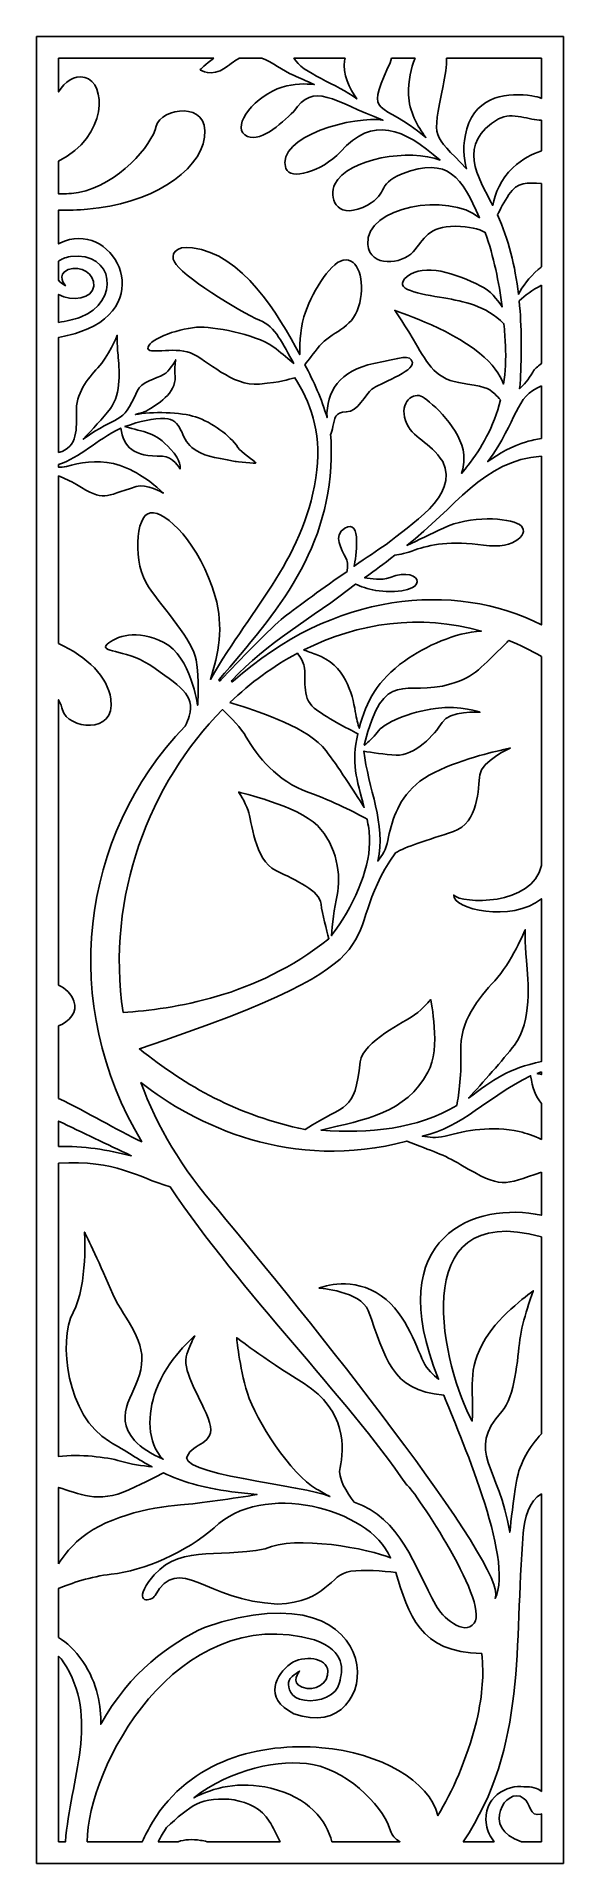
# Model space of a CAD drawing. Header units: centimetres. Extents: x -1.23 to 1.23, y -4.26 to 4.26.
import ezdxf

# ---------------------------------------------------------------- set-up
doc = ezdxf.new("R2010")
doc.units = ezdxf.units.CM
doc.header["$MEASUREMENT"] = 0
doc.layers.add('Layer 1', color=7, linetype='Continuous')

msp = doc.modelspace()

# ---------------------------------------------------------------- linework, layer by layer
at = {"layer": 'Layer 1', "color": 141}
for points, knots in [([(1.12598, -4.26054), (1.12598, -4.26054), (0.68713, -4.26054), (0.68713, -4.26054), (0.68713, -4.26054), (0.68713, -4.26054), (0.47066, -4.26054), (0.47066, -4.26054), (0.47066, -4.26054), (0.47066, -4.26054), (0.15091, -4.26054), (0.15091, -4.26054), (0.15091, -4.26054), (0.15091, -4.26054), (-0.03905, -4.26054), (-0.03905, -4.26054), (-0.03905, -4.26054), (-0.03905, -4.26054), (-0.29488, -4.26054), (-0.29488, -4.26054), (-0.29488, -4.26054), (-0.29488, -4.26054), (-0.49605, -4.26054), (-0.49605, -4.26054), (-0.49605, -4.26054), (-0.49605, -4.26054), (-0.64034, -4.26054), (-0.64034, -4.26054), (-0.64034, -4.26054), (-0.64034, -4.26054), (-0.70175, -4.26054), (-0.70175, -4.26054), (-0.70175, -4.26054), (-0.70175, -4.26054), (-0.70376, -4.26054), (-0.70376, -4.26054), (-0.70376, -4.26054), (-0.70376, -4.26054), (-0.77406, -4.26054), (-0.77406, -4.26054), (-0.77406, -4.26054), (-0.77406, -4.26054), (-0.99219, -4.26054), (-0.99219, -4.26054), (-0.99219, -4.26054), (-0.99219, -4.26054), (-1.09484, -4.26054), (-1.09484, -4.26054), (-1.09484, -4.26054), (-1.09484, -4.26054), (-1.126, -4.26054), (-1.126, -4.26054), (-1.126, -4.26054), (-1.126, -4.26054), (-1.22836, -4.26054), (-1.22836, -4.26054), (-1.22836, -4.26054), (-1.22836, -4.26054), (-1.22836, -4.1591), (-1.22836, -4.1591), (-1.22836, -4.1591), (-1.22836, -4.1591), (-1.22836, -3.22726), (-1.22836, -3.22726), (-1.22836, -3.22726), (-1.22836, -3.22726), (-1.22836, -3.16818), (-1.22836, -3.16818), (-1.22836, -3.16818), (-1.22836, -3.16818), (-1.22836, -2.49654), (-1.22836, -2.49654), (-1.22836, -2.49654), (-1.22836, -2.49654), (-1.22836, -2.38992), (-1.22836, -2.38992), (-1.22836, -2.38992), (-1.22836, -2.38992), (-1.22836, -0.99076), (-1.22836, -0.99076), (-1.22836, -0.99076), (-1.22836, -0.99076), (-1.22836, -0.92577), (-1.22836, -0.92577), (-1.22836, -0.92577), (-1.22836, -0.92577), (-1.22836, -0.74786), (-1.22836, -0.74786), (-1.22836, -0.74786), (-1.22836, -0.74786), (-1.22836, -0.63871), (-1.22836, -0.63871), (-1.22836, -0.63871), (-1.22836, -0.63871), (-1.22836, -0.33131), (-1.22836, -0.33131), (-1.22836, -0.33131), (-1.22836, -0.33131), (-1.22836, -0.25448), (-1.22836, -0.25448), (-1.22836, -0.25448), (-1.22836, -0.25448), (-1.22836, -0.17464), (-1.22836, -0.17464), (-1.22836, -0.17464), (-1.22836, -0.17464), (-1.22836, -0.14592), (-1.22836, -0.14592), (-1.22836, -0.14592), (-1.22836, -0.14592), (-1.22836, 0.27352), (-1.22836, 0.27352), (-1.22836, 0.27352), (-1.22836, 0.27352), (-1.22836, 0.51914), (-1.22836, 0.51914), (-1.22836, 0.51914), (-1.22836, 0.51914), (-1.22836, 1.29606), (-1.22836, 1.29606), (-1.22836, 1.29606), (-1.22836, 1.29606), (-1.22836, 1.46873), (-1.22836, 1.46873), (-1.22836, 1.46873), (-1.22836, 1.46873), (-1.22836, 2.84759), (-1.22836, 2.84759), (-1.22836, 2.84759), (-1.22836, 2.84759), (-1.22836, 2.92391), (-1.22836, 2.92391), (-1.22836, 2.92391), (-1.22836, 2.92391), (-1.22836, 3.4602), (-1.22836, 3.4602), (-1.22836, 3.4602), (-1.22836, 3.4602), (-1.22836, 3.535), (-1.22836, 3.535), (-1.22836, 3.535), (-1.22836, 3.535), (-1.22836, 3.64371), (-1.22836, 3.64371), (-1.22836, 3.64371), (-1.22836, 3.64371), (-1.22836, 3.80922), (-1.22836, 3.80922), (-1.22836, 3.80922), (-1.22836, 3.80922), (-1.22836, 4.15909), (-1.22836, 4.15909), (-1.22836, 4.15909), (-1.22836, 4.15909), (-1.22836, 4.26053), (-1.22836, 4.26053), (-1.22836, 4.26053), (-1.22836, 4.26053), (-1.126, 4.26053), (-1.126, 4.26053), (-1.126, 4.26053), (-1.126, 4.26053), (-0.23926, 4.26053), (-0.23926, 4.26053), (-0.23926, 4.26053), (-0.23926, 4.26053), (-0.17116, 4.26053), (-0.17116, 4.26053), (-0.17116, 4.26053), (-0.17116, 4.26053), (-0.08164, 4.26053), (-0.08164, 4.26053), (-0.08164, 4.26053), (-0.08164, 4.26053), (0.02565, 4.26053), (0.02565, 4.26053), (0.02565, 4.26053), (0.02565, 4.26053), (0.28215, 4.26053), (0.28215, 4.26053), (0.28215, 4.26053), (0.28215, 4.26053), (0.42594, 4.26053), (0.42594, 4.26053), (0.42594, 4.26053), (0.42594, 4.26053), (1.12598, 4.26053), (1.12598, 4.26053), (1.12598, 4.26053), (1.12598, 4.26053), (1.22835, 4.26053), (1.22835, 4.26053), (1.22835, 4.26053), (1.22835, 4.26053), (1.22835, 4.15909), (1.22835, 4.15909), (1.22835, 4.15909), (1.22835, 4.15909), (1.22835, 3.73963), (1.22835, 3.73963), (1.22835, 3.73963), (1.22835, 3.73963), (1.22835, 3.57591), (1.22835, 3.57591), (1.22835, 3.57591), (1.22835, 3.57591), (1.22835, 3.25664), (1.22835, 3.25664), (1.22835, 3.25664), (1.22835, 3.25664), (1.22835, 3.14824), (1.22835, 3.14824), (1.22835, 3.14824), (1.22835, 3.14824), (1.22835, 2.7879), (1.22835, 2.7879), (1.22835, 2.7879), (1.22835, 2.7879), (1.22835, 2.65257), (1.22835, 2.65257), (1.22835, 2.65257), (1.22835, 2.65257), (1.22835, 2.39538), (1.22835, 2.39538), (1.22835, 2.39538), (1.22835, 2.39538), (1.22835, 2.30001), (1.22835, 2.30001), (1.22835, 2.30001), (1.22835, 2.30001), (1.22835, 1.45623), (1.22835, 1.45623), (1.22835, 1.45623), (1.22835, 1.45623), (1.22835, 1.30371), (1.22835, 1.30371), (1.22835, 1.30371), (1.22835, 1.30371), (1.22835, 0.36633), (1.22835, 0.36633), (1.22835, 0.36633), (1.22835, 0.36633), (1.22835, 0.2391), (1.22835, 0.2391), (1.22835, 0.2391), (1.22835, 0.2391), (1.22835, 0.10285), (1.22835, 0.10285), (1.22835, 0.10285), (1.22835, 0.10285), (1.22835, 0.09508), (1.22835, 0.09508), (1.22835, 0.09508), (1.22835, 0.09508), (1.22835, -0.27286), (1.22835, -0.27286), (1.22835, -0.27286), (1.22835, -0.27286), (1.22835, -0.4803), (1.22835, -0.4803), (1.22835, -0.4803), (1.22835, -0.4803), (1.22835, -0.50063), (1.22835, -0.50063), (1.22835, -0.50063), (1.22835, -0.50063), (1.22835, -0.53778), (1.22835, -0.53778), (1.22835, -0.53778), (1.22835, -0.53778), (1.22835, -0.59752), (1.22835, -0.59752), (1.22835, -0.59752), (1.22835, -0.59752), (1.22835, -0.77806), (1.22835, -0.77806), (1.22835, -0.77806), (1.22835, -0.77806), (1.22835, -0.93868), (1.22835, -0.93868), (1.22835, -0.93868), (1.22835, -0.93868), (1.22835, -1.0115), (1.22835, -1.0115), (1.22835, -1.0115), (1.22835, -1.0115), (1.22835, -1.27149), (1.22835, -1.27149), (1.22835, -1.27149), (1.22835, -1.27149), (1.22835, -1.43188), (1.22835, -1.43188), (1.22835, -1.43188), (1.22835, -1.43188), (1.22835, -2.16338), (1.22835, -2.16338), (1.22835, -2.16338), (1.22835, -2.16338), (1.22835, -2.43997), (1.22835, -2.43997), (1.22835, -2.43997), (1.22835, -2.43997), (1.22835, -4.1591), (1.22835, -4.1591), (1.22835, -4.1591), (1.22835, -4.1591), (1.22835, -4.17668), (1.22835, -4.17668), (1.22835, -4.17668), (1.22835, -4.17668), (1.22835, -4.23944), (1.22835, -4.23944), (1.22835, -4.23944), (1.22835, -4.23944), (1.22835, -4.26054), (1.22835, -4.26054), (1.22835, -4.26054), (1.22835, -4.26054), (1.12598, -4.26054), (1.12598, -4.26054)], [0, 0, 0, 0, 0.0123457, 0.0123457, 0.0123457, 0.0123457, 0.0246914, 0.0246914, 0.0246914, 0.0246914, 0.037037, 0.037037, 0.037037, 0.037037, 0.0493827, 0.0493827, 0.0493827, 0.0493827, 0.0617284, 0.0617284, 0.0617284, 0.0617284, 0.0740741, 0.0740741, 0.0740741, 0.0740741, 0.0864198, 0.0864198, 0.0864198, 0.0864198, 0.0987654, 0.0987654, 0.0987654, 0.0987654, 0.1111111, 0.1111111, 0.1111111, 0.1111111, 0.1234568, 0.1234568, 0.1234568, 0.1234568, 0.1358025, 0.1358025, 0.1358025, 0.1358025, 0.1481481, 0.1481481, 0.1481481, 0.1481481, 0.1604938, 0.1604938, 0.1604938, 0.1604938, 0.1728395, 0.1728395, 0.1728395, 0.1728395, 0.1851852, 0.1851852, 0.1851852, 0.1851852, 0.1975309, 0.1975309, 0.1975309, 0.1975309, 0.2098765, 0.2098765, 0.2098765, 0.2098765, 0.2222222, 0.2222222, 0.2222222, 0.2222222, 0.2345679, 0.2345679, 0.2345679, 0.2345679, 0.2469136, 0.2469136, 0.2469136, 0.2469136, 0.2592593, 0.2592593, 0.2592593, 0.2592593, 0.2716049, 0.2716049, 0.2716049, 0.2716049, 0.2839506, 0.2839506, 0.2839506, 0.2839506, 0.2962963, 0.2962963, 0.2962963, 0.2962963, 0.308642, 0.308642, 0.308642, 0.308642, 0.3209877, 0.3209877, 0.3209877, 0.3209877, 0.3333333, 0.3333333, 0.3333333, 0.3333333, 0.345679, 0.345679, 0.345679, 0.345679, 0.3580247, 0.3580247, 0.3580247, 0.3580247, 0.3703704, 0.3703704, 0.3703704, 0.3703704, 0.382716, 0.382716, 0.382716, 0.382716, 0.3950617, 0.3950617, 0.3950617, 0.3950617, 0.4074074, 0.4074074, 0.4074074, 0.4074074, 0.4197531, 0.4197531, 0.4197531, 0.4197531, 0.4320988, 0.4320988, 0.4320988, 0.4320988, 0.4444444, 0.4444444, 0.4444444, 0.4444444, 0.4567901, 0.4567901, 0.4567901, 0.4567901, 0.4691358, 0.4691358, 0.4691358, 0.4691358, 0.4814815, 0.4814815, 0.4814815, 0.4814815, 0.4938272, 0.4938272, 0.4938272, 0.4938272, 0.5061728, 0.5061728, 0.5061728, 0.5061728, 0.5185185, 0.5185185, 0.5185185, 0.5185185, 0.5308642, 0.5308642, 0.5308642, 0.5308642, 0.5432099, 0.5432099, 0.5432099, 0.5432099, 0.5555556, 0.5555556, 0.5555556, 0.5555556, 0.5679012, 0.5679012, 0.5679012, 0.5679012, 0.5802469, 0.5802469, 0.5802469, 0.5802469, 0.5925926, 0.5925926, 0.5925926, 0.5925926, 0.6049383, 0.6049383, 0.6049383, 0.6049383, 0.617284, 0.617284, 0.617284, 0.617284, 0.6296296, 0.6296296, 0.6296296, 0.6296296, 0.6419753, 0.6419753, 0.6419753, 0.6419753, 0.654321, 0.654321, 0.654321, 0.654321, 0.6666667, 0.6666667, 0.6666667, 0.6666667, 0.6790123, 0.6790123, 0.6790123, 0.6790123, 0.691358, 0.691358, 0.691358, 0.691358, 0.7037037, 0.7037037, 0.7037037, 0.7037037, 0.7160494, 0.7160494, 0.7160494, 0.7160494, 0.7283951, 0.7283951, 0.7283951, 0.7283951, 0.7407407, 0.7407407, 0.7407407, 0.7407407, 0.7530864, 0.7530864, 0.7530864, 0.7530864, 0.7654321, 0.7654321, 0.7654321, 0.7654321, 0.7777778, 0.7777778, 0.7777778, 0.7777778, 0.7901235, 0.7901235, 0.7901235, 0.7901235, 0.8024691, 0.8024691, 0.8024691, 0.8024691, 0.8148148, 0.8148148, 0.8148148, 0.8148148, 0.8271605, 0.8271605, 0.8271605, 0.8271605, 0.8395062, 0.8395062, 0.8395062, 0.8395062, 0.8518519, 0.8518519, 0.8518519, 0.8518519, 0.8641975, 0.8641975, 0.8641975, 0.8641975, 0.8765432, 0.8765432, 0.8765432, 0.8765432, 0.8888889, 0.8888889, 0.8888889, 0.8888889, 0.9012346, 0.9012346, 0.9012346, 0.9012346, 0.9135802, 0.9135802, 0.9135802, 0.9135802, 0.9259259, 0.9259259, 0.9259259, 0.9259259, 0.9382716, 0.9382716, 0.9382716, 0.9382716, 0.9506173, 0.9506173, 0.9506173, 0.9506173, 0.962963, 0.962963, 0.962963, 0.962963, 0.9753086, 0.9753086, 0.9753086, 0.9753086, 1, 1, 1, 1]), ([(-0.40201, 4.15909), (-0.43958, 4.13203), (-0.46626, 4.10537), (-0.46626, 4.10537), (-0.46626, 4.10537), (-0.46626, 4.10537), (-0.41257, 4.06844), (-0.34912, 4.1144), (-0.34912, 4.1144), (-0.31946, 4.13587), (-0.2999, 4.15021), (-0.28341, 4.15909), (-0.28341, 4.15909), (-0.28341, 4.15909), (-0.17743, 4.15909), (-0.17743, 4.15909), (-0.17743, 4.15909), (-0.12631, 4.14016), (-0.08505, 4.103), (-0.02757, 4.07822), (-0.02757, 4.07822), (-0.00256, 4.06743), (0.02966, 4.05326), (0.06631, 4.03652), (0.06631, 4.03652), (0.02563, 4.04139), (-0.02677, 4.04124), (-0.08304, 4.02434), (-0.08304, 4.02434), (-0.208, 3.98689), (-0.31832, 3.84646), (-0.25667, 3.80158), (-0.25667, 3.80158), (-0.19503, 3.75668), (-0.09021, 3.85032), (-0.02947, 3.911), (-0.02947, 3.911), (0.06374, 4.05126), (0.15508, 3.9601), (0.38689, 3.87014), (0.38689, 3.87014), (0.26063, 3.89321), (-0.1153, 3.79753), (-0.06546, 3.64468), (-0.06546, 3.64468), (-0.04531, 3.58853), (0.09777, 3.62825), (0.18931, 3.72286), (0.18931, 3.72286), (0.33757, 3.89223), (0.48373, 3.83233), (0.65299, 3.68392), (0.65299, 3.68392), (0.51562, 3.73968), (0.22183, 3.6924), (0.16259, 3.5722), (0.16259, 3.5722), (0.1332, 3.51268), (0.16551, 3.40827), (0.29259, 3.46381), (0.29259, 3.46381), (0.41967, 3.51926), (0.35004, 3.57202), (0.47626, 3.6203), (0.47626, 3.6203), (0.69231, 3.70302), (0.75495, 3.60285), (0.83668, 3.41514), (0.83668, 3.41514), (0.69305, 3.53488), (0.3017, 3.46915), (0.31677, 3.2909), (0.31677, 3.2909), (0.3261, 3.18106), (0.4755, 3.19842), (0.52695, 3.25619), (0.52695, 3.25619), (0.5784, 3.314), (0.59934, 3.37782), (0.72402, 3.37537), (0.72402, 3.37537), (0.79129, 3.37399), (0.83275, 3.36395), (0.86347, 3.34656), (0.86347, 3.34656), (0.90367, 3.23437), (0.92794, 3.11389), (0.94215, 2.99944), (0.94215, 2.99944), (0.91898, 3.03723), (0.88677, 3.07438), (0.84287, 3.0968), (0.84287, 3.0968), (0.72501, 3.15701), (0.5789, 3.20482), (0.50005, 3.14191), (0.50005, 3.14191), (0.42116, 3.07897), (0.56183, 3.06069), (0.67113, 3.04121), (0.67113, 3.04121), (0.76429, 3.0246), (0.86381, 3.00719), (0.95069, 2.92126), (0.95069, 2.92126), (0.95374, 2.88722), (0.95605, 2.85407), (0.95768, 2.82225), (0.95768, 2.82225), (0.96107, 2.75592), (0.95774, 2.69529), (0.94939, 2.63959), (0.94939, 2.63959), (0.93189, 2.6833), (0.89906, 2.73478), (0.83715, 2.78443), (0.83715, 2.78443), (0.68632, 2.90537), (0.44105, 2.98288), (0.44105, 2.98288), (0.44105, 2.98288), (0.44105, 2.98288), (0.46816, 2.94799), (0.52784, 2.84871), (0.52784, 2.84871), (0.58752, 2.74944), (0.62237, 2.66672), (0.74051, 2.64651), (0.74051, 2.64651), (0.85864, 2.62633), (0.87631, 2.62494), (0.90829, 2.59333), (0.90829, 2.59333), (0.91776, 2.58397), (0.9267, 2.57472), (0.93481, 2.56624), (0.93481, 2.56624), (0.90304, 2.43788), (0.84421, 2.33923), (0.7842, 2.26115), (0.7842, 2.26115), (0.7747, 2.24879), (0.76439, 2.23602), (0.75367, 2.22304), (0.75367, 2.22304), (0.76114, 2.24921), (0.76553, 2.27852), (0.76322, 2.31007), (0.76322, 2.31007), (0.75473, 2.42713), (0.61357, 2.55463), (0.57191, 2.57976), (0.57191, 2.57976), (0.53025, 2.60484), (0.46193, 2.5556), (0.49195, 2.4696), (0.49195, 2.4696), (0.52194, 2.38357), (0.60557, 2.37338), (0.66566, 2.27771), (0.66566, 2.27771), (0.74407, 2.11561), (0.50947, 1.98355), (0.40119, 1.89106), (0.40119, 1.89106), (0.35803, 1.86209), (0.31124, 1.83165), (0.25186, 1.79018), (0.25186, 1.79018), (0.26058, 1.82509), (0.28953, 2.01719), (0.20943, 1.96798), (0.20943, 1.96798), (0.15167, 1.93248), (0.1935, 1.87101), (0.21492, 1.82568), (0.21492, 1.82568), (0.22362, 1.80726), (0.22302, 1.78539), (0.21932, 1.7659), (0.21932, 1.7659), (0.11152, 1.69037), (-0.00419, 1.60702), (-0.07653, 1.55031), (-0.07653, 1.55031), (-0.13116, 1.50746), (-0.29111, 1.34226), (-0.36882, 1.25994), (-0.36882, 1.25994), (-0.37458, 1.25156), (-0.38035, 1.25739), (-0.37709, 1.26163), (-0.37709, 1.26163), (-0.10803, 1.57282), (0.15061, 1.87332), (0.14591, 2.33672), (0.14591, 2.33672), (0.14662, 2.35854), (0.145, 2.38069), (0.14215, 2.40306), (0.14215, 2.40306), (0.14585, 2.41318), (0.15012, 2.42625), (0.15384, 2.44159), (0.15384, 2.44159), (0.16252, 2.47728), (0.16194, 2.51005), (0.21545, 2.50954), (0.21545, 2.50954), (0.26893, 2.50894), (0.30571, 2.59336), (0.33522, 2.61646), (0.33522, 2.61646), (0.36474, 2.63965), (0.53248, 2.69922), (0.52392, 2.7399), (0.52392, 2.7399), (0.51531, 2.78058), (0.47296, 2.76212), (0.34487, 2.73578), (0.34487, 2.73578), (0.18487, 2.70293), (0.12145, 2.60359), (0.12591, 2.483), (0.12591, 2.483), (0.10266, 2.56806), (0.06254, 2.65316), (0.02308, 2.73003), (0.02308, 2.73003), (0.03908, 2.75126), (0.06289, 2.78243), (0.09117, 2.81755), (0.09117, 2.81755), (0.14349, 2.88254), (0.24337, 2.89652), (0.27342, 2.99968), (0.27342, 2.99968), (0.30343, 3.10276), (0.2813, 3.2173), (0.21454, 3.21893), (0.21454, 3.21893), (0.14778, 3.22054), (0.06396, 3.07799), (0.02507, 2.97552), (0.02507, 2.97552), (0.00288, 2.91702), (-0.00165, 2.836), (-0.00146, 2.77707), (-0.00146, 2.77707), (-0.09998, 2.9646), (-0.27168, 3.24889), (-0.50192, 3.27518), (-0.50192, 3.27518), (-0.58503, 3.28676), (-0.60415, 3.24145), (-0.58565, 3.209), (-0.58565, 3.209), (-0.56108, 3.15249), (-0.27868, 2.97389), (-0.1892, 2.93779), (-0.1892, 2.93779), (-0.11353, 2.90722), (-0.079, 2.82518), (-0.02921, 2.7358), (-0.02921, 2.7358), (-0.05255, 2.75554), (-0.08115, 2.77952), (-0.11124, 2.80435), (-0.11124, 2.80435), (-0.18447, 2.86462), (-0.37604, 2.90516), (-0.46536, 2.90492), (-0.46536, 2.90492), (-0.55468, 2.90464), (-0.69944, 2.85058), (-0.70855, 2.81124), (-0.70855, 2.81124), (-0.71768, 2.77195), (-0.5919, 2.81661), (-0.51082, 2.78482), (-0.51082, 2.78482), (-0.42976, 2.75298), (-0.31956, 2.62792), (-0.18875, 2.63949), (-0.18875, 2.63949), (-0.08285, 2.64884), (-0.0609, 2.6596), (-0.02336, 2.66925), (-0.02336, 2.66925), (0.04376, 2.56209), (0.10017, 2.41783), (0.07899, 2.23881), (0.07899, 2.23881), (0.03144, 1.83643), (-0.21878, 1.60826), (-0.41776, 1.26194), (-0.41776, 1.26194), (-0.38149, 1.37947), (-0.35371, 1.50623), (-0.39528, 1.64805), (-0.39528, 1.64805), (-0.46844, 1.89756), (-0.62477, 2.04803), (-0.6972, 2.03918), (-0.6972, 2.03918), (-0.76965, 2.03034), (-0.77926, 1.79825), (-0.70672, 1.69433), (-0.70672, 1.69433), (-0.63419, 1.59043), (-0.50003, 1.44169), (-0.48374, 1.35311), (-0.48374, 1.35311), (-0.46742, 1.26452), (-0.47749, 1.14162), (-0.47749, 1.14162), (-0.47749, 1.14162), (-0.47749, 1.14162), (-0.50858, 1.36959), (-0.63485, 1.43408), (-0.63485, 1.43408), (-0.76113, 1.49855), (-0.85912, 1.46258), (-0.89919, 1.42574), (-0.89919, 1.42574), (-0.93925, 1.38887), (-0.82132, 1.40508), (-0.70072, 1.33013), (-0.70072, 1.33013), (-0.56241, 1.23322), (-0.48709, 1.19061), (-0.51659, 1.09106), (-0.51659, 1.09106), (-0.5208, 1.07684), (-0.52715, 1.06145), (-0.53577, 1.04458), (-0.53577, 1.04458), (-1.02921, 0.53058), (-1.12329, -0.25304), (-0.73758, -0.89469), (-0.73758, -0.89469), (-0.85739, -0.83801), (-0.99005, -0.75676), (-1.126, -0.69192), (-1.126, -0.69192), (-1.126, -0.69192), (-1.126, -0.35415), (-1.126, -0.35415), (-1.126, -0.35415), (-1.07627, -0.33617), (-1.03497, -0.2871), (-1.05399, -0.23854), (-1.05399, -0.23854), (-1.06724, -0.20473), (-1.09261, -0.17926), (-1.126, -0.16359), (-1.126, -0.16359), (-1.126, 0.28127), (-1.126, 0.72007), (-1.126, 1.16694), (-1.126, 1.16694), (-1.1165, 1.1493), (-1.10993, 1.13317), (-1.1067, 1.11953), (-1.1067, 1.11953), (-1.08614, 1.03257), (-0.85767, 0.9997), (-0.882, 1.17014), (-0.882, 1.17014), (-0.89684, 1.27409), (-0.99056, 1.36727), (-1.126, 1.42982), (-1.126, 1.42982), (-1.126, 1.42982), (-1.126, 2.21101), (-1.126, 2.21101), (-1.126, 2.21101), (-1.09641, 2.19943), (-1.07268, 2.18902), (-1.04234, 2.17086), (-1.04234, 2.17086), (-0.90722, 2.08999), (-0.9188, 2.11426), (-0.76358, 2.16186), (-0.76358, 2.16186), (-0.7177, 2.17594), (-0.63713, 2.13114), (-0.63713, 2.13114), (-0.63713, 2.13114), (-0.63713, 2.13114), (-0.63713, 2.13114), (-0.66746, 2.15843), (-0.66746, 2.15843), (-0.69779, 2.1857), (-0.78726, 2.25027), (-0.86953, 2.26894), (-0.86953, 2.26894), (-0.95183, 2.28759), (-1.02671, 2.27194), (-1.0888, 2.25583), (-1.0888, 2.25583), (-1.104, 2.25189), (-1.11554, 2.25117), (-1.126, 2.25172), (-1.126, 2.25172), (-1.126, 2.25172), (-1.126, 2.26372), (-1.126, 2.26372), (-1.126, 2.26372), (-1.02393, 2.29748), (-0.95357, 2.37655), (-0.83601, 2.43412), (-0.83601, 2.43412), (-0.82198, 2.34412), (-0.77858, 2.30059), (-0.64106, 2.30318), (-0.64106, 2.30318), (-0.59283, 2.30409), (-0.55908, 2.24359), (-0.55908, 2.24359), (-0.55908, 2.24359), (-0.55908, 2.24359), (-0.55022, 2.2831), (-0.60358, 2.33589), (-0.60358, 2.33589), (-0.6759, 2.41887), (-0.72699, 2.41474), (-0.81662, 2.44124), (-0.81662, 2.44124), (-0.74439, 2.46644), (-0.68505, 2.4812), (-0.63025, 2.47925), (-0.63025, 2.47925), (-0.54695, 2.47626), (-0.55921, 2.38766), (-0.50429, 2.34378), (-0.50429, 2.34378), (-0.44937, 2.29991), (-0.40754, 2.30105), (-0.30303, 2.27895), (-0.30303, 2.27895), (-0.30176, 2.27868), (-0.20041, 2.26608), (-0.20554, 2.27233), (-0.20554, 2.27233), (-0.21224, 2.2805), (-0.2748, 2.32274), (-0.2891, 2.34393), (-0.2891, 2.34393), (-0.32714, 2.40029), (-0.40914, 2.46032), (-0.4877, 2.4867), (-0.4877, 2.4867), (-0.55265, 2.50852), (-0.69423, 2.5124), (-0.76739, 2.49735), (-0.76739, 2.49735), (-0.75634, 2.50515), (-0.74036, 2.50139), (-0.7179, 2.51382), (-0.7179, 2.51382), (-0.66456, 2.54335), (-0.57748, 2.59785), (-0.5821, 2.67395), (-0.5821, 2.67395), (-0.58517, 2.72487), (-0.58166, 2.74502), (-0.57902, 2.75282), (-0.57902, 2.75282), (-0.58619, 2.73924), (-0.60861, 2.69996), (-0.63604, 2.68376), (-0.63604, 2.68376), (-0.66946, 2.664), (-0.74098, 2.65085), (-0.75994, 2.60699), (-0.75994, 2.60699), (-0.82796, 2.441), (-0.84937, 2.50148), (-1.01043, 2.3821), (-1.01043, 2.3821), (-0.97041, 2.42589), (-0.918, 2.48084), (-0.88417, 2.52501), (-0.88417, 2.52501), (-0.83146, 2.59384), (-0.84277, 2.71473), (-0.84842, 2.77516), (-0.84842, 2.77516), (-0.85407, 2.83561), (-0.852, 2.86697), (-0.852, 2.86697), (-0.852, 2.86697), (-0.852, 2.86697), (-0.89395, 2.76633), (-0.94226, 2.71567), (-0.94226, 2.71567), (-0.99057, 2.66501), (-1.04665, 2.59368), (-1.04273, 2.50711), (-1.04273, 2.50711), (-1.04274, 2.43908), (-1.03194, 2.34216), (-1.126, 2.32077), (-1.126, 2.32077), (-1.126, 2.32077), (-1.126, 2.85747), (-1.126, 2.85747), (-1.126, 2.85747), (-1.08875, 2.86366), (-1.05355, 2.87259), (-1.02136, 2.88414), (-1.02136, 2.88414), (-0.65702, 3.01477), (-0.87955, 3.41683), (-1.11995, 3.29661), (-1.11995, 3.29661), (-1.12201, 3.29558), (-1.12403, 3.29452), (-1.126, 3.29345), (-1.126, 3.29345), (-1.126, 3.29345), (-1.126, 3.45134), (-1.126, 3.45134), (-1.126, 3.45134), (-1.08021, 3.44965), (-1.03476, 3.45094), (-0.99042, 3.45485), (-0.99042, 3.45485), (-0.70579, 3.47987), (-0.46958, 3.62135), (-0.44525, 3.79176), (-0.44525, 3.79176), (-0.42092, 3.96219), (-0.64939, 3.92932), (-0.66996, 3.84237), (-0.66996, 3.84237), (-0.69052, 3.75545), (-0.84655, 3.5674), (-1.03293, 3.53353), (-1.03293, 3.53353), (-1.06136, 3.52838), (-1.09271, 3.52591), (-1.126, 3.52619), (-1.126, 3.52619), (-1.126, 3.52619), (-1.126, 3.67988), (-1.126, 3.67988), (-1.126, 3.67988), (-0.89525, 3.79302), (-0.90177, 4.04787), (-1.0036, 4.06972), (-1.0036, 4.06972), (-1.05579, 4.08093), (-1.09363, 4.05019), (-1.126, 4.00235), (-1.126, 4.00235), (-1.126, 4.00235), (-1.126, 4.15909), (-1.126, 4.15909), (-1.126, 4.15909), (-1.126, 4.15909), (-0.40201, 4.15909), (-0.40201, 4.15909)], [0, 0, 0, 0, 0.0070423, 0.0070423, 0.0070423, 0.0070423, 0.0140845, 0.0140845, 0.0140845, 0.0140845, 0.0211268, 0.0211268, 0.0211268, 0.0211268, 0.028169, 0.028169, 0.028169, 0.028169, 0.0352113, 0.0352113, 0.0352113, 0.0352113, 0.0422535, 0.0422535, 0.0422535, 0.0422535, 0.0492958, 0.0492958, 0.0492958, 0.0492958, 0.056338, 0.056338, 0.056338, 0.056338, 0.0633803, 0.0633803, 0.0633803, 0.0633803, 0.0704225, 0.0704225, 0.0704225, 0.0704225, 0.0774648, 0.0774648, 0.0774648, 0.0774648, 0.084507, 0.084507, 0.084507, 0.084507, 0.0915493, 0.0915493, 0.0915493, 0.0915493, 0.0985915, 0.0985915, 0.0985915, 0.0985915, 0.1056338, 0.1056338, 0.1056338, 0.1056338, 0.1126761, 0.1126761, 0.1126761, 0.1126761, 0.1197183, 0.1197183, 0.1197183, 0.1197183, 0.1267606, 0.1267606, 0.1267606, 0.1267606, 0.1338028, 0.1338028, 0.1338028, 0.1338028, 0.1408451, 0.1408451, 0.1408451, 0.1408451, 0.1478873, 0.1478873, 0.1478873, 0.1478873, 0.1549296, 0.1549296, 0.1549296, 0.1549296, 0.1619718, 0.1619718, 0.1619718, 0.1619718, 0.1690141, 0.1690141, 0.1690141, 0.1690141, 0.1760563, 0.1760563, 0.1760563, 0.1760563, 0.1830986, 0.1830986, 0.1830986, 0.1830986, 0.1901408, 0.1901408, 0.1901408, 0.1901408, 0.1971831, 0.1971831, 0.1971831, 0.1971831, 0.2042254, 0.2042254, 0.2042254, 0.2042254, 0.2112676, 0.2112676, 0.2112676, 0.2112676, 0.2183099, 0.2183099, 0.2183099, 0.2183099, 0.2253521, 0.2253521, 0.2253521, 0.2253521, 0.2323944, 0.2323944, 0.2323944, 0.2323944, 0.2394366, 0.2394366, 0.2394366, 0.2394366, 0.2464789, 0.2464789, 0.2464789, 0.2464789, 0.2535211, 0.2535211, 0.2535211, 0.2535211, 0.2605634, 0.2605634, 0.2605634, 0.2605634, 0.2676056, 0.2676056, 0.2676056, 0.2676056, 0.2746479, 0.2746479, 0.2746479, 0.2746479, 0.2816901, 0.2816901, 0.2816901, 0.2816901, 0.2887324, 0.2887324, 0.2887324, 0.2887324, 0.2957746, 0.2957746, 0.2957746, 0.2957746, 0.3028169, 0.3028169, 0.3028169, 0.3028169, 0.3098592, 0.3098592, 0.3098592, 0.3098592, 0.3169014, 0.3169014, 0.3169014, 0.3169014, 0.3239437, 0.3239437, 0.3239437, 0.3239437, 0.3309859, 0.3309859, 0.3309859, 0.3309859, 0.3380282, 0.3380282, 0.3380282, 0.3380282, 0.3450704, 0.3450704, 0.3450704, 0.3450704, 0.3521127, 0.3521127, 0.3521127, 0.3521127, 0.3591549, 0.3591549, 0.3591549, 0.3591549, 0.3661972, 0.3661972, 0.3661972, 0.3661972, 0.3732394, 0.3732394, 0.3732394, 0.3732394, 0.3802817, 0.3802817, 0.3802817, 0.3802817, 0.3873239, 0.3873239, 0.3873239, 0.3873239, 0.3943662, 0.3943662, 0.3943662, 0.3943662, 0.4014085, 0.4014085, 0.4014085, 0.4014085, 0.4084507, 0.4084507, 0.4084507, 0.4084507, 0.415493, 0.415493, 0.415493, 0.415493, 0.4225352, 0.4225352, 0.4225352, 0.4225352, 0.4295775, 0.4295775, 0.4295775, 0.4295775, 0.4366197, 0.4366197, 0.4366197, 0.4366197, 0.443662, 0.443662, 0.443662, 0.443662, 0.4507042, 0.4507042, 0.4507042, 0.4507042, 0.4577465, 0.4577465, 0.4577465, 0.4577465, 0.4647887, 0.4647887, 0.4647887, 0.4647887, 0.471831, 0.471831, 0.471831, 0.471831, 0.4788732, 0.4788732, 0.4788732, 0.4788732, 0.4859155, 0.4859155, 0.4859155, 0.4859155, 0.4929577, 0.4929577, 0.4929577, 0.4929577, 0.5, 0.5, 0.5, 0.5, 0.5070423, 0.5070423, 0.5070423, 0.5070423, 0.5140845, 0.5140845, 0.5140845, 0.5140845, 0.5211268, 0.5211268, 0.5211268, 0.5211268, 0.528169, 0.528169, 0.528169, 0.528169, 0.5352113, 0.5352113, 0.5352113, 0.5352113, 0.5422535, 0.5422535, 0.5422535, 0.5422535, 0.5492958, 0.5492958, 0.5492958, 0.5492958, 0.556338, 0.556338, 0.556338, 0.556338, 0.5633803, 0.5633803, 0.5633803, 0.5633803, 0.5704225, 0.5704225, 0.5704225, 0.5704225, 0.5774648, 0.5774648, 0.5774648, 0.5774648, 0.584507, 0.584507, 0.584507, 0.584507, 0.5915493, 0.5915493, 0.5915493, 0.5915493, 0.5985915, 0.5985915, 0.5985915, 0.5985915, 0.6056338, 0.6056338, 0.6056338, 0.6056338, 0.6126761, 0.6126761, 0.6126761, 0.6126761, 0.6197183, 0.6197183, 0.6197183, 0.6197183, 0.6267606, 0.6267606, 0.6267606, 0.6267606, 0.6338028, 0.6338028, 0.6338028, 0.6338028, 0.6408451, 0.6408451, 0.6408451, 0.6408451, 0.6478873, 0.6478873, 0.6478873, 0.6478873, 0.6549296, 0.6549296, 0.6549296, 0.6549296, 0.6619718, 0.6619718, 0.6619718, 0.6619718, 0.6690141, 0.6690141, 0.6690141, 0.6690141, 0.6760563, 0.6760563, 0.6760563, 0.6760563, 0.6830986, 0.6830986, 0.6830986, 0.6830986, 0.6901408, 0.6901408, 0.6901408, 0.6901408, 0.6971831, 0.6971831, 0.6971831, 0.6971831, 0.7042254, 0.7042254, 0.7042254, 0.7042254, 0.7112676, 0.7112676, 0.7112676, 0.7112676, 0.7183099, 0.7183099, 0.7183099, 0.7183099, 0.7253521, 0.7253521, 0.7253521, 0.7253521, 0.7323944, 0.7323944, 0.7323944, 0.7323944, 0.7394366, 0.7394366, 0.7394366, 0.7394366, 0.7464789, 0.7464789, 0.7464789, 0.7464789, 0.7535211, 0.7535211, 0.7535211, 0.7535211, 0.7605634, 0.7605634, 0.7605634, 0.7605634, 0.7676056, 0.7676056, 0.7676056, 0.7676056, 0.7746479, 0.7746479, 0.7746479, 0.7746479, 0.7816901, 0.7816901, 0.7816901, 0.7816901, 0.7887324, 0.7887324, 0.7887324, 0.7887324, 0.7957746, 0.7957746, 0.7957746, 0.7957746, 0.8028169, 0.8028169, 0.8028169, 0.8028169, 0.8098592, 0.8098592, 0.8098592, 0.8098592, 0.8169014, 0.8169014, 0.8169014, 0.8169014, 0.8239437, 0.8239437, 0.8239437, 0.8239437, 0.8309859, 0.8309859, 0.8309859, 0.8309859, 0.8380282, 0.8380282, 0.8380282, 0.8380282, 0.8450704, 0.8450704, 0.8450704, 0.8450704, 0.8521127, 0.8521127, 0.8521127, 0.8521127, 0.8591549, 0.8591549, 0.8591549, 0.8591549, 0.8661972, 0.8661972, 0.8661972, 0.8661972, 0.8732394, 0.8732394, 0.8732394, 0.8732394, 0.8802817, 0.8802817, 0.8802817, 0.8802817, 0.8873239, 0.8873239, 0.8873239, 0.8873239, 0.8943662, 0.8943662, 0.8943662, 0.8943662, 0.9014085, 0.9014085, 0.9014085, 0.9014085, 0.9084507, 0.9084507, 0.9084507, 0.9084507, 0.915493, 0.915493, 0.915493, 0.915493, 0.9225352, 0.9225352, 0.9225352, 0.9225352, 0.9295775, 0.9295775, 0.9295775, 0.9295775, 0.9366197, 0.9366197, 0.9366197, 0.9366197, 0.943662, 0.943662, 0.943662, 0.943662, 0.9507042, 0.9507042, 0.9507042, 0.9507042, 0.9577465, 0.9577465, 0.9577465, 0.9577465, 0.9647887, 0.9647887, 0.9647887, 0.9647887, 0.971831, 0.971831, 0.971831, 0.971831, 0.9788732, 0.9788732, 0.9788732, 0.9788732, 0.9859155, 0.9859155, 0.9859155, 0.9859155, 1, 1, 1, 1]), ([(0.21071, 4.15909), (0.20974, 4.15514), (0.20891, 4.15111), (0.20822, 4.147), (0.20822, 4.147), (0.19854, 4.08946), (0.22995, 4.01668), (0.26487, 3.96995), (0.26487, 3.96995), (0.17689, 4.0376), (0.00686, 4.09152), (-0.02811, 4.15909), (-0.02811, 4.15909), (-0.02811, 4.15909), (0.21071, 4.15909), (0.21071, 4.15909)], [0, 0, 0, 0, 0.2, 0.2, 0.2, 0.2, 0.4, 0.4, 0.4, 0.4, 0.6, 0.6, 0.6, 0.6, 1, 1, 1, 1]), ([(0.53673, 4.15909), (0.51584, 4.11458), (0.50505, 4.05365), (0.50648, 3.98895), (0.50648, 3.98895), (0.50813, 3.91242), (0.54753, 3.83999), (0.58705, 3.79008), (0.58705, 3.79008), (0.37253, 3.9668), (0.30554, 3.8794), (0.40995, 4.1166), (0.40995, 4.1166), (0.41726, 4.13156), (0.42294, 4.14575), (0.42715, 4.15909), (0.42715, 4.15909), (0.42715, 4.15909), (0.53673, 4.15909), (0.53673, 4.15909)], [0, 0, 0, 0, 0.1666667, 0.1666667, 0.1666667, 0.1666667, 0.3333333, 0.3333333, 0.3333333, 0.3333333, 0.5, 0.5, 0.5, 0.5, 0.6666667, 0.6666667, 0.6666667, 0.6666667, 1, 1, 1, 1]), ([(1.12598, 4.15909), (1.12598, 4.15909), (1.12598, 3.97165), (1.12598, 3.97165), (1.12598, 3.97165), (1.11372, 3.97701), (1.09902, 3.98126), (1.08168, 3.98383), (1.08168, 3.98383), (0.97638, 3.99933), (0.82346, 3.98956), (0.77773, 3.82946), (0.77773, 3.82946), (0.75674, 3.756), (0.76329, 3.69204), (0.77642, 3.6442), (0.77642, 3.6442), (0.61521, 3.81343), (0.6158, 3.76995), (0.66764, 4.03089), (0.66764, 4.03089), (0.67732, 4.07965), (0.68481, 4.12437), (0.68372, 4.15909), (0.68372, 4.15909), (0.68372, 4.15909), (1.12598, 4.15909), (1.12598, 4.15909)], [0, 0, 0, 0, 0.125, 0.125, 0.125, 0.125, 0.25, 0.25, 0.25, 0.25, 0.375, 0.375, 0.375, 0.375, 0.5, 0.5, 0.5, 0.5, 0.625, 0.625, 0.625, 0.625, 0.75, 0.75, 0.75, 0.75, 1, 1, 1, 1]), ([(1.12598, 3.87017), (1.12598, 3.87017), (1.12598, 3.72725), (1.12598, 3.72725), (1.12598, 3.72725), (1.08283, 3.7141), (1.03734, 3.68972), (0.99295, 3.64887), (0.99295, 3.64887), (0.93499, 3.59554), (0.90982, 3.52875), (0.89899, 3.4726), (0.89899, 3.4726), (0.82887, 3.60467), (0.72975, 3.76229), (0.92608, 3.87598), (0.92608, 3.87598), (0.99001, 3.91304), (1.0725, 3.86802), (1.12598, 3.87017)], [0, 0, 0, 0, 0.1666667, 0.1666667, 0.1666667, 0.1666667, 0.3333333, 0.3333333, 0.3333333, 0.3333333, 0.5, 0.5, 0.5, 0.5, 0.6666667, 0.6666667, 0.6666667, 0.6666667, 1, 1, 1, 1]), ([(1.12598, 3.57492), (1.12598, 3.57492), (1.12598, 3.18658), (1.12598, 3.18658), (1.12598, 3.18658), (1.12094, 3.18249), (1.1159, 3.1783), (1.11087, 3.174), (1.11087, 3.174), (1.06688, 3.13638), (1.03778, 3.09486), (1.0185, 3.05848), (1.0185, 3.05848), (1.00301, 3.19027), (0.97256, 3.31607), (0.92062, 3.42857), (0.92062, 3.42857), (0.93334, 3.45504), (0.95066, 3.48741), (0.97363, 3.52307), (0.97363, 3.52307), (1.01289, 3.58406), (1.06148, 3.57929), (1.12598, 3.57492)], [0, 0, 0, 0, 0.1428571, 0.1428571, 0.1428571, 0.1428571, 0.2857143, 0.2857143, 0.2857143, 0.2857143, 0.4285714, 0.4285714, 0.4285714, 0.4285714, 0.5714286, 0.5714286, 0.5714286, 0.5714286, 0.7142857, 0.7142857, 0.7142857, 0.7142857, 1, 1, 1, 1]), ([(-1.126, 2.92749), (-1.126, 2.92749), (-1.126, 3.05744), (-1.126, 3.05744), (-1.126, 3.05744), (-1.06309, 3.02116), (-0.96674, 3.03992), (-0.96177, 3.09606), (-0.96177, 3.09606), (-0.95646, 3.15549), (-1.02266, 3.19525), (-1.08141, 3.1733), (-1.08141, 3.1733), (-1.14021, 3.15136), (-1.09362, 3.09784), (-1.09362, 3.09784), (-1.09362, 3.09784), (-1.10671, 3.10517), (-1.11762, 3.11426), (-1.126, 3.12424), (-1.126, 3.12424), (-1.126, 3.12424), (-1.126, 3.21226), (-1.126, 3.21226), (-1.126, 3.21226), (-1.11384, 3.22268), (-1.09563, 3.23051), (-1.07052, 3.23394), (-1.07052, 3.23394), (-0.86515, 3.26204), (-0.8368, 3.02105), (-1.02409, 2.9518), (-1.02409, 2.9518), (-1.05524, 2.94027), (-1.08951, 2.93209), (-1.126, 2.92749)], [0, 0, 0, 0, 0.1, 0.1, 0.1, 0.1, 0.2, 0.2, 0.2, 0.2, 0.3, 0.3, 0.3, 0.3, 0.4, 0.4, 0.4, 0.4, 0.5, 0.5, 0.5, 0.5, 0.6, 0.6, 0.6, 0.6, 0.7, 0.7, 0.7, 0.7, 0.8, 0.8, 0.8, 0.8, 1, 1, 1, 1]), ([(1.12598, 3.10085), (1.12598, 3.10085), (1.12598, 2.73541), (1.12598, 2.73541), (1.12598, 2.73541), (1.10691, 2.72205), (1.09283, 2.70858), (1.08559, 2.6958), (1.08559, 2.6958), (1.06547, 2.66032), (1.04196, 2.63471), (1.02367, 2.61798), (1.02367, 2.61798), (1.02541, 2.63086), (1.02664, 2.64381), (1.02737, 2.65674), (1.02737, 2.65674), (1.03412, 2.78089), (1.03392, 2.90617), (1.02192, 3.0271), (1.02192, 3.0271), (1.04768, 3.05319), (1.08415, 3.07815), (1.12598, 3.10085)], [0, 0, 0, 0, 0.1428571, 0.1428571, 0.1428571, 0.1428571, 0.2857143, 0.2857143, 0.2857143, 0.2857143, 0.4285714, 0.4285714, 0.4285714, 0.4285714, 0.5714286, 0.5714286, 0.5714286, 0.5714286, 0.7142857, 0.7142857, 0.7142857, 0.7142857, 1, 1, 1, 1]), ([(1.12598, 2.63062), (1.12598, 2.63062), (1.12598, 2.38576), (1.12598, 2.38576), (1.12598, 2.38576), (1.10161, 2.38183), (1.07805, 2.3768), (1.05605, 2.37076), (1.05605, 2.37076), (0.99093, 2.35282), (0.92553, 2.31342), (0.87539, 2.27772), (0.87539, 2.27772), (1.018, 2.4728), (1.00097, 2.58322), (1.12598, 2.63062)], [0, 0, 0, 0, 0.2, 0.2, 0.2, 0.2, 0.4, 0.4, 0.4, 0.4, 0.6, 0.6, 0.6, 0.6, 1, 1, 1, 1]), ([(1.12598, 2.30306), (1.12598, 2.30306), (1.12598, 1.51594), (1.12598, 1.51594), (1.12598, 1.51594), (0.71885, 1.72436), (0.14986, 1.6686), (-0.31085, 1.25387), (-0.31085, 1.25387), (-0.31611, 1.2477), (-0.32191, 1.25083), (-0.31709, 1.25694), (-0.31709, 1.25694), (-0.15642, 1.43293), (0.05228, 1.54474), (0.25935, 1.70645), (0.25935, 1.70645), (0.28146, 1.69675), (0.31545, 1.68375), (0.35353, 1.67654), (0.35353, 1.67654), (0.62721, 1.64373), (0.57248, 1.79906), (0.41979, 1.73732), (0.41979, 1.73732), (0.37724, 1.72291), (0.33268, 1.73119), (0.30117, 1.73621), (0.30117, 1.73621), (0.35854, 1.77631), (0.38332, 1.79522), (0.44207, 1.8416), (0.44207, 1.8416), (0.46597, 1.84349), (0.49554, 1.85083), (0.53661, 1.86589), (0.53661, 1.86589), (0.60196, 1.88982), (0.70705, 1.91067), (0.85615, 1.88806), (0.85615, 1.88806), (1.00526, 1.86546), (1.07783, 1.95071), (1.02373, 1.98406), (1.02373, 1.98406), (0.96963, 2.0174), (0.79231, 2.0277), (0.66925, 1.96822), (0.66925, 1.96822), (0.61074, 1.93992), (0.54819, 1.91047), (0.49849, 1.8872), (0.49849, 1.8872), (0.71869, 2.05665), (0.85539, 2.28539), (1.12598, 2.30306)], [0, 0, 0, 0, 0.0666667, 0.0666667, 0.0666667, 0.0666667, 0.1333333, 0.1333333, 0.1333333, 0.1333333, 0.2, 0.2, 0.2, 0.2, 0.2666667, 0.2666667, 0.2666667, 0.2666667, 0.3333333, 0.3333333, 0.3333333, 0.3333333, 0.4, 0.4, 0.4, 0.4, 0.4666667, 0.4666667, 0.4666667, 0.4666667, 0.5333333, 0.5333333, 0.5333333, 0.5333333, 0.6, 0.6, 0.6, 0.6, 0.6666667, 0.6666667, 0.6666667, 0.6666667, 0.7333333, 0.7333333, 0.7333333, 0.7333333, 0.8, 0.8, 0.8, 0.8, 0.8666667, 0.8666667, 0.8666667, 0.8666667, 1, 1, 1, 1]), ([(0.07488, 1.37856), (0.21044, 1.33149), (0.24404, 1.1939), (0.25791, 1.11228), (0.25791, 1.11228), (0.26375, 1.07791), (0.27044, 1.05246), (0.27624, 1.03439), (0.27624, 1.03439), (0.31013, 1.16132), (0.3615, 1.25794), (0.48734, 1.34777), (0.48734, 1.34777), (0.58608, 1.41826), (0.7233, 1.48036), (0.84588, 1.48775), (0.84588, 1.48775), (0.55863, 1.56843), (0.27165, 1.52693), (0.01786, 1.39944), (0.01786, 1.39944), (0.03371, 1.39327), (0.05252, 1.38633), (0.07488, 1.37856)], [0, 0, 0, 0, 0.1428571, 0.1428571, 0.1428571, 0.1428571, 0.2857143, 0.2857143, 0.2857143, 0.2857143, 0.4285714, 0.4285714, 0.4285714, 0.4285714, 0.5714286, 0.5714286, 0.5714286, 0.5714286, 0.7142857, 0.7142857, 0.7142857, 0.7142857, 1, 1, 1, 1]), ([(0.97333, 1.44386), (0.96843, 1.43883), (0.96318, 1.43338), (0.95759, 1.42745), (0.95759, 1.42745), (0.84577, 1.32255), (0.81838, 1.27369), (0.70354, 1.24076), (0.70354, 1.24076), (0.4863, 1.17752), (0.39277, 1.3282), (0.29925, 0.95469), (0.29925, 0.95469), (0.31884, 0.96992), (0.34347, 0.99163), (0.3592, 1.01474), (0.3592, 1.01474), (0.38861, 1.05797), (0.51126, 1.11094), (0.63202, 1.12704), (0.63202, 1.12704), (0.75279, 1.14317), (0.83925, 1.10885), (0.83925, 1.10885), (0.83925, 1.10885), (0.83925, 1.10885), (0.69486, 1.11751), (0.66256, 1.06145), (0.66256, 1.06145), (0.63024, 1.0054), (0.53217, 0.9037), (0.44872, 0.9084), (0.44872, 0.9084), (0.39351, 0.91153), (0.33286, 0.92126), (0.29801, 0.92751), (0.29801, 0.92751), (0.31618, 0.75745), (0.40368, 0.58715), (0.36236, 0.41447), (0.36236, 0.41447), (0.38162, 0.43793), (0.40239, 0.4711), (0.41003, 0.51143), (0.41003, 0.51143), (0.42563, 0.59388), (0.451, 0.69072), (0.54122, 0.77246), (0.54122, 0.77246), (0.63145, 0.85417), (0.84248, 0.90958), (0.91121, 0.92567), (0.91121, 0.92567), (0.97994, 0.94174), (0.97994, 0.94174), (0.97994, 0.94174), (0.97994, 0.94174), (0.97994, 0.94174), (0.84548, 0.87998), (0.83773, 0.81755), (0.83773, 0.81755), (0.82996, 0.75513), (0.83513, 0.5927), (0.71538, 0.55255), (0.71538, 0.55255), (0.59563, 0.51243), (0.48765, 0.48111), (0.44548, 0.45305), (0.44548, 0.45305), (0.14037, 0.02526), (0.57087, -0.01436), (-0.7484, -0.4615), (-0.7484, -0.4615), (-0.52967, -0.63598), (-0.29051, -0.77252), (0.02368, -0.83739), (0.02368, -0.83739), (0.22195, -0.70905), (0.25222, -0.76435), (0.2811, -0.52102), (0.2811, -0.52102), (0.2924, -0.42655), (0.49069, -0.33461), (0.53324, -0.30312), (0.53324, -0.30312), (0.57579, -0.27163), (0.60878, -0.23158), (0.60878, -0.23158), (0.60878, -0.23158), (0.60878, -0.23158), (0.65947, -0.46031), (0.59664, -0.56946), (0.59664, -0.56946), (0.49428, -0.76078), (0.30197, -0.79193), (0.09817, -0.83969), (0.09817, -0.83969), (0.32175, -0.85868), (0.54617, -0.83489), (0.73155, -0.72473), (0.73155, -0.72473), (0.73988, -0.67445), (0.75425, -0.57037), (0.74978, -0.4718), (0.74978, -0.4718), (0.7436, -0.33542), (0.83194, -0.22306), (0.90804, -0.14326), (0.90804, -0.14326), (0.98414, -0.06346), (1.05023, 0.09507), (1.05023, 0.09507), (1.05023, 0.09507), (1.05023, 0.09507), (1.04697, 0.04568), (1.05587, -0.04954), (1.05587, -0.04954), (1.06477, -0.14475), (1.08259, -0.33517), (0.99955, -0.4436), (0.99955, -0.4436), (0.94626, -0.51318), (0.84879, -0.62189), (0.78576, -0.69088), (0.78576, -0.69088), (0.90129, -0.60567), (0.97107, -0.5516), (1.12598, -0.52083), (1.12598, -0.52083), (1.12598, -0.52083), (1.12598, 0.23869), (1.12598, 0.23869), (1.12598, 0.23869), (0.98703, 0.12605), (0.70843, 0.19137), (0.71663, 0.25639), (0.71663, 0.25639), (0.75158, 0.21417), (1.08526, 0.20321), (1.12598, 0.39429), (1.12598, 0.39429), (1.12598, 0.39429), (1.12598, 1.36872), (1.12598, 1.36872), (1.12598, 1.36872), (1.07538, 1.398), (1.02443, 1.42295), (0.97333, 1.44386)], [0, 0, 0, 0, 0.0263158, 0.0263158, 0.0263158, 0.0263158, 0.0526316, 0.0526316, 0.0526316, 0.0526316, 0.0789474, 0.0789474, 0.0789474, 0.0789474, 0.1052632, 0.1052632, 0.1052632, 0.1052632, 0.1315789, 0.1315789, 0.1315789, 0.1315789, 0.1578947, 0.1578947, 0.1578947, 0.1578947, 0.1842105, 0.1842105, 0.1842105, 0.1842105, 0.2105263, 0.2105263, 0.2105263, 0.2105263, 0.2368421, 0.2368421, 0.2368421, 0.2368421, 0.2631579, 0.2631579, 0.2631579, 0.2631579, 0.2894737, 0.2894737, 0.2894737, 0.2894737, 0.3157895, 0.3157895, 0.3157895, 0.3157895, 0.3421053, 0.3421053, 0.3421053, 0.3421053, 0.3684211, 0.3684211, 0.3684211, 0.3684211, 0.3947368, 0.3947368, 0.3947368, 0.3947368, 0.4210526, 0.4210526, 0.4210526, 0.4210526, 0.4473684, 0.4473684, 0.4473684, 0.4473684, 0.4736842, 0.4736842, 0.4736842, 0.4736842, 0.5, 0.5, 0.5, 0.5, 0.5263158, 0.5263158, 0.5263158, 0.5263158, 0.5526316, 0.5526316, 0.5526316, 0.5526316, 0.5789474, 0.5789474, 0.5789474, 0.5789474, 0.6052632, 0.6052632, 0.6052632, 0.6052632, 0.6315789, 0.6315789, 0.6315789, 0.6315789, 0.6578947, 0.6578947, 0.6578947, 0.6578947, 0.6842105, 0.6842105, 0.6842105, 0.6842105, 0.7105263, 0.7105263, 0.7105263, 0.7105263, 0.7368421, 0.7368421, 0.7368421, 0.7368421, 0.7631579, 0.7631579, 0.7631579, 0.7631579, 0.7894737, 0.7894737, 0.7894737, 0.7894737, 0.8157895, 0.8157895, 0.8157895, 0.8157895, 0.8421053, 0.8421053, 0.8421053, 0.8421053, 0.8684211, 0.8684211, 0.8684211, 0.8684211, 0.8947368, 0.8947368, 0.8947368, 0.8947368, 0.9210526, 0.9210526, 0.9210526, 0.9210526, 0.9473684, 0.9473684, 0.9473684, 0.9473684, 1, 1, 1, 1]), ([(-0.32686, 1.15491), (-0.31483, 1.15085), (-0.30192, 1.14658), (-0.28811, 1.14213), (-0.28811, 1.14213), (-0.17907, 1.10703), (0.03904, 1.03684), (0.12169, 0.92888), (0.12169, 0.92888), (0.17473, 0.8596), (0.25125, 0.741), (0.29929, 0.66487), (0.29929, 0.66487), (0.26388, 0.79692), (0.23724, 0.87391), (0.26972, 1.0089), (0.26972, 1.0089), (0.22432, 1.03153), (0.11557, 1.08751), (0.0664, 1.12808), (0.0664, 1.12808), (0.00348, 1.18006), (0.03083, 1.2713), (0.01995, 1.32331), (0.01995, 1.32331), (0.01587, 1.34287), (0.00263, 1.36454), (-0.01231, 1.38399), (-0.01231, 1.38399), (-0.12514, 1.32365), (-0.23099, 1.24615), (-0.32686, 1.15491)], [0, 0, 0, 0, 0.1111111, 0.1111111, 0.1111111, 0.1111111, 0.2222222, 0.2222222, 0.2222222, 0.2222222, 0.3333333, 0.3333333, 0.3333333, 0.3333333, 0.4444444, 0.4444444, 0.4444444, 0.4444444, 0.5555556, 0.5555556, 0.5555556, 0.5555556, 0.6666667, 0.6666667, 0.6666667, 0.6666667, 0.7777778, 0.7777778, 0.7777778, 0.7777778, 1, 1, 1, 1]), ([(-0.82491, -0.2918), (-0.59019, -0.27427), (-0.21067, -0.22199), (0.13488, 0.05232), (0.13488, 0.05232), (0.12369, 0.09281), (0.10383, 0.16844), (0.09823, 0.21425), (0.09823, 0.21425), (0.09027, 0.27904), (-0.0139, 0.32136), (-0.11315, 0.37088), (-0.11315, 0.37088), (-0.21238, 0.42039), (-0.22545, 0.60523), (-0.24123, 0.65003), (-0.24123, 0.65003), (-0.25702, 0.69484), (-0.28652, 0.7364), (-0.28652, 0.7364), (-0.28652, 0.7364), (-0.28652, 0.7364), (-0.01148, 0.67346), (0.08098, 0.57994), (0.08098, 0.57994), (0.17344, 0.48641), (0.19327, 0.34557), (0.1728, 0.25592), (0.1728, 0.25592), (0.15926, 0.1967), (0.1505, 0.11498), (0.1461, 0.06621), (0.1461, 0.06621), (0.15233, 0.07421), (0.15841, 0.08223), (0.1642, 0.09026), (0.1642, 0.09026), (0.26416, 0.22881), (0.32967, 0.40172), (0.3246, 0.52177), (0.3246, 0.52177), (0.32336, 0.55096), (0.31879, 0.58084), (0.31249, 0.61053), (0.31249, 0.61053), (0.26071, 0.63857), (0.15225, 0.69453), (0.04147, 0.73433), (0.04147, 0.73433), (-0.11181, 0.7894), (-0.19643, 0.90294), (-0.25058, 0.99333), (-0.25058, 0.99333), (-0.27558, 1.03507), (-0.32007, 1.08258), (-0.36071, 1.12164), (-0.36071, 1.12164), (-0.70212, 0.77641), (-0.90556, 0.25197), (-0.82491, -0.2918)], [0, 0, 0, 0, 0.0625, 0.0625, 0.0625, 0.0625, 0.125, 0.125, 0.125, 0.125, 0.1875, 0.1875, 0.1875, 0.1875, 0.25, 0.25, 0.25, 0.25, 0.3125, 0.3125, 0.3125, 0.3125, 0.375, 0.375, 0.375, 0.375, 0.4375, 0.4375, 0.4375, 0.4375, 0.5, 0.5, 0.5, 0.5, 0.5625, 0.5625, 0.5625, 0.5625, 0.625, 0.625, 0.625, 0.625, 0.6875, 0.6875, 0.6875, 0.6875, 0.75, 0.75, 0.75, 0.75, 0.8125, 0.8125, 0.8125, 0.8125, 0.875, 0.875, 0.875, 0.875, 1, 1, 1, 1]), ([(1.12598, -0.71636), (1.0988, -0.68364), (1.08379, -0.64046), (1.07542, -0.58677), (1.07542, -0.58677), (0.87225, -0.68627), (0.75858, -0.82655), (0.57026, -0.86859), (0.57026, -0.86859), (0.60457, -0.87218), (0.62936, -0.88003), (0.6772, -0.86763), (0.6772, -0.86763), (0.77501, -0.84225), (0.89298, -0.81759), (1.02261, -0.84698), (1.02261, -0.84698), (1.05692, -0.85477), (1.09202, -0.86762), (1.12598, -0.88311), (1.12598, -0.88311), (1.12598, -0.88311), (1.12598, -0.71636), (1.12598, -0.71636)], [0, 0, 0, 0, 0.1428571, 0.1428571, 0.1428571, 0.1428571, 0.2857143, 0.2857143, 0.2857143, 0.2857143, 0.4285714, 0.4285714, 0.4285714, 0.4285714, 0.5714286, 0.5714286, 0.5714286, 0.5714286, 0.7142857, 0.7142857, 0.7142857, 0.7142857, 1, 1, 1, 1]), ([(1.12598, -0.56867), (1.11938, -0.57091), (1.1127, -0.57321), (1.10595, -0.57556), (1.10595, -0.57556), (1.11213, -0.57739), (1.11887, -0.57926), (1.12598, -0.58107), (1.12598, -0.58107), (1.12598, -0.58107), (1.12598, -0.56867), (1.12598, -0.56867)], [0, 0, 0, 0, 0.25, 0.25, 0.25, 0.25, 0.5, 0.5, 0.5, 0.5, 1, 1, 1, 1]), ([(1.12598, -1.03609), (0.94638, -1.09644), (0.94282, -1.11665), (0.75038, -1.00147), (0.75038, -1.00147), (0.66845, -0.95245), (0.61715, -0.93925), (0.49738, -0.89121), (0.49738, -0.89121), (-0.03748, -1.03696), (-0.49165, -0.81575), (-0.74165, -0.61863), (-0.74165, -0.61863), (-0.66762, -0.82041), (-0.55097, -1.02047), (-0.38364, -1.2107), (-0.38364, -1.2107), (0.00696, -1.67724), (0.98138, -2.89007), (0.90986, -3.02413), (0.90986, -3.02413), (1.00218, -2.84274), (0.73687, -2.24476), (0.67009, -2.07589), (0.67009, -2.07589), (0.41947, -2.05459), (0.40044, -1.90005), (0.31793, -1.68178), (0.31793, -1.68178), (0.28392, -1.5918), (0.08934, -1.57652), (0.08934, -1.57652), (0.08934, -1.57652), (0.08934, -1.57652), (0.22085, -1.52137), (0.3547, -1.59735), (0.3547, -1.59735), (0.48854, -1.67337), (0.5397, -1.84471), (0.5754, -1.92026), (0.5754, -1.92026), (0.59252, -1.95649), (0.62096, -1.98347), (0.64592, -2.00185), (0.64592, -2.00185), (0.37395, -1.33264), (0.82237, -1.16977), (1.12598, -1.23733), (1.12598, -1.23733), (1.12598, -1.23733), (1.12598, -1.03609), (1.12598, -1.03609)], [0, 0, 0, 0, 0.0714286, 0.0714286, 0.0714286, 0.0714286, 0.1428571, 0.1428571, 0.1428571, 0.1428571, 0.2142857, 0.2142857, 0.2142857, 0.2142857, 0.2857143, 0.2857143, 0.2857143, 0.2857143, 0.3571429, 0.3571429, 0.3571429, 0.3571429, 0.4285714, 0.4285714, 0.4285714, 0.4285714, 0.5, 0.5, 0.5, 0.5, 0.5714286, 0.5714286, 0.5714286, 0.5714286, 0.6428571, 0.6428571, 0.6428571, 0.6428571, 0.7142857, 0.7142857, 0.7142857, 0.7142857, 0.7857143, 0.7857143, 0.7857143, 0.7857143, 0.8571429, 0.8571429, 0.8571429, 0.8571429, 1, 1, 1, 1]), ([(-1.126, -0.9161), (-1.126, -0.9161), (-1.126, -0.79758), (-1.126, -0.79758), (-1.126, -0.79758), (-1.01383, -0.85164), (-0.90033, -0.90515), (-0.78687, -0.95993), (-0.78687, -0.95993), (-0.89469, -0.93225), (-1.0126, -0.91289), (-1.126, -0.9161)], [0, 0, 0, 0, 0.25, 0.25, 0.25, 0.25, 0.5, 0.5, 0.5, 0.5, 1, 1, 1, 1]), ([(-0.60604, -1.10483), (-0.26862, -1.605), (0.21113, -2.07724), (0.49837, -2.49624), (0.49837, -2.49624), (0.50169, -2.47446), (0.88752, -3.03802), (0.81217, -3.13939), (0.81217, -3.13939), (0.76407, -3.20408), (0.66074, -3.10765), (0.63294, -3.05655), (0.63294, -3.05655), (0.53447, -2.87559), (0.4691, -2.6481), (0.2527, -2.57543), (0.2527, -2.57543), (0.21637, -2.52873), (0.17573, -2.46311), (0.18675, -2.41355), (0.18675, -2.41355), (0.20583, -2.32774), (0.21828, -2.14686), (0.01879, -2.02206), (0.01879, -2.02206), (-0.1807, -1.89727), (-0.29516, -1.80823), (-0.29516, -1.80823), (-0.29516, -1.80823), (-0.29516, -1.80823), (-0.28396, -1.94008), (-0.24537, -2.06678), (-0.24537, -2.06678), (-0.2068, -2.1935), (-0.04032, -2.44665), (0.07668, -2.51404), (0.07668, -2.51404), (0.09811, -2.52638), (0.11925, -2.53816), (0.13956, -2.54926), (0.13956, -2.54926), (0.03362, -2.49713), (-0.61032, -2.44444), (-0.52, -2.35078), (-0.52, -2.35078), (-0.48664, -2.29519), (-0.38051, -2.30351), (-0.4288, -2.18334), (-0.4288, -2.18334), (-0.47706, -2.06314), (-0.55359, -1.95526), (-0.52738, -1.88461), (-0.52738, -1.88461), (-0.50117, -1.81388), (-0.49062, -1.80017), (-0.49062, -1.80017), (-0.49062, -1.80017), (-0.49062, -1.80017), (-0.61921, -1.90647), (-0.6725, -2.05507), (-0.6725, -2.05507), (-0.7111, -2.16269), (-0.71528, -2.2994), (-0.63788, -2.37554), (-0.63788, -2.37554), (-0.69388, -2.35057), (-0.74118, -2.32168), (-0.77142, -2.28738), (-0.77142, -2.28738), (-0.8816, -2.16233), (-0.75382, -2.06322), (-0.73848, -1.93349), (-0.73848, -1.93349), (-0.72312, -1.80375), (-0.82873, -1.71542), (-0.88418, -1.58011), (-0.88418, -1.58011), (-0.9396, -1.44481), (-1.00471, -1.31601), (-1.00471, -1.31601), (-1.00471, -1.31601), (-1.00471, -1.31601), (-0.98859, -1.55735), (-1.05786, -1.69015), (-1.05786, -1.69015), (-1.12715, -1.82293), (-1.08844, -2.17516), (-0.88808, -2.29278), (-0.88808, -2.29278), (-0.81141, -2.33776), (-0.75109, -2.37716), (-0.69004, -2.41079), (-0.69004, -2.41079), (-0.73455, -2.40604), (-0.78862, -2.39795), (-0.83642, -2.38413), (-0.83642, -2.38413), (-0.90393, -2.3646), (-1.02513, -2.35014), (-1.126, -2.36266), (-1.126, -2.36266), (-1.126, -2.36266), (-1.126, -0.99472), (-1.126, -0.99472), (-1.126, -0.99472), (-0.85446, -0.97866), (-0.76161, -1.05816), (-0.60604, -1.10483)], [0, 0, 0, 0, 0.0357143, 0.0357143, 0.0357143, 0.0357143, 0.0714286, 0.0714286, 0.0714286, 0.0714286, 0.1071429, 0.1071429, 0.1071429, 0.1071429, 0.1428571, 0.1428571, 0.1428571, 0.1428571, 0.1785714, 0.1785714, 0.1785714, 0.1785714, 0.2142857, 0.2142857, 0.2142857, 0.2142857, 0.25, 0.25, 0.25, 0.25, 0.2857143, 0.2857143, 0.2857143, 0.2857143, 0.3214286, 0.3214286, 0.3214286, 0.3214286, 0.3571429, 0.3571429, 0.3571429, 0.3571429, 0.3928571, 0.3928571, 0.3928571, 0.3928571, 0.4285714, 0.4285714, 0.4285714, 0.4285714, 0.4642857, 0.4642857, 0.4642857, 0.4642857, 0.5, 0.5, 0.5, 0.5, 0.5357143, 0.5357143, 0.5357143, 0.5357143, 0.5714286, 0.5714286, 0.5714286, 0.5714286, 0.6071429, 0.6071429, 0.6071429, 0.6071429, 0.6428571, 0.6428571, 0.6428571, 0.6428571, 0.6785714, 0.6785714, 0.6785714, 0.6785714, 0.7142857, 0.7142857, 0.7142857, 0.7142857, 0.75, 0.75, 0.75, 0.75, 0.7857143, 0.7857143, 0.7857143, 0.7857143, 0.8214286, 0.8214286, 0.8214286, 0.8214286, 0.8571429, 0.8571429, 0.8571429, 0.8571429, 0.8928571, 0.8928571, 0.8928571, 0.8928571, 0.9285714, 0.9285714, 0.9285714, 0.9285714, 1, 1, 1, 1]), ([(1.12598, -1.33777), (1.12598, -1.33777), (1.12598, -2.2566), (1.12598, -2.2566), (1.12598, -2.2566), (1.07103, -2.31628), (1.02449, -2.38919), (1.00935, -2.47815), (1.00935, -2.47815), (0.99225, -2.57863), (0.98587, -2.65495), (0.97784, -2.71534), (0.97784, -2.71534), (0.92972, -2.40977), (0.7709, -2.3408), (0.94072, -2.15267), (0.94072, -2.15267), (1.00232, -2.08473), (1.01478, -1.90385), (1.02502, -1.81734), (1.02502, -1.81734), (1.03524, -1.73084), (1.08767, -1.58944), (1.08767, -1.58944), (1.08767, -1.58944), (1.08767, -1.58944), (0.93166, -1.70087), (0.86494, -1.81203), (0.86494, -1.81203), (0.77392, -1.96372), (0.81283, -2.04242), (0.80319, -2.19742), (0.80319, -2.19742), (0.67156, -1.96754), (0.47513, -1.15864), (1.12598, -1.33777)], [0, 0, 0, 0, 0.1, 0.1, 0.1, 0.1, 0.2, 0.2, 0.2, 0.2, 0.3, 0.3, 0.3, 0.3, 0.4, 0.4, 0.4, 0.4, 0.5, 0.5, 0.5, 0.5, 0.6, 0.6, 0.6, 0.6, 0.7, 0.7, 0.7, 0.7, 0.8, 0.8, 0.8, 0.8, 1, 1, 1, 1]), ([(-1.126, -2.86356), (-1.126, -2.86356), (-1.126, -2.50641), (-1.126, -2.50641), (-1.126, -2.50641), (-1.03409, -2.53452), (-0.94068, -2.58407), (-0.79869, -2.51806), (-0.79869, -2.51806), (-0.7162, -2.47967), (-0.66599, -2.45421), (-0.63654, -2.43845), (-0.63654, -2.43845), (-0.55327, -2.47847), (-0.46021, -2.50813), (-0.31763, -2.52672), (-0.31763, -2.52672), (-0.27807, -2.53188), (-0.23882, -2.53611), (-0.20016, -2.54004), (-0.20016, -2.54004), (-0.30625, -2.55708), (-0.46627, -2.58132), (-0.557, -2.58795), (-0.557, -2.58795), (-0.70105, -2.59848), (-0.92103, -2.64663), (-1.04166, -2.76088), (-1.04166, -2.76088), (-1.07777, -2.79507), (-1.10523, -2.83058), (-1.126, -2.86356)], [0, 0, 0, 0, 0.1111111, 0.1111111, 0.1111111, 0.1111111, 0.2222222, 0.2222222, 0.2222222, 0.2222222, 0.3333333, 0.3333333, 0.3333333, 0.3333333, 0.4444444, 0.4444444, 0.4444444, 0.4444444, 0.5555556, 0.5555556, 0.5555556, 0.5555556, 0.6666667, 0.6666667, 0.6666667, 0.6666667, 0.7777778, 0.7777778, 0.7777778, 0.7777778, 1, 1, 1, 1]), ([(-0.99221, -4.1591), (-0.99221, -4.1591), (-0.73546, -4.1591), (-0.73546, -4.1591), (-0.73546, -4.1591), (-0.72157, -4.12841), (-0.70559, -4.09777), (-0.6873, -4.06734), (-0.6873, -4.06734), (-0.51322, -3.77768), (-0.18313, -3.69545), (0.10145, -3.72053), (0.10145, -3.72053), (0.3748, -3.74456), (0.60345, -3.87601), (0.6427, -4.03733), (0.6427, -4.03733), (0.71026, -3.92552), (0.77466, -3.7823), (0.82331, -3.59847), (0.82331, -3.59847), (0.85296, -3.45629), (0.85703, -3.3876), (0.84733, -3.28139), (0.84733, -3.28139), (0.55725, -3.27787), (0.50458, -3.09702), (0.44742, -2.90314), (0.44742, -2.90314), (0.3849, -2.8962), (0.296, -2.88932), (0.23663, -2.89763), (0.23663, -2.89763), (0.13677, -2.91161), (0.12859, -3.03989), (-0.10481, -3.05065), (-0.10481, -3.05065), (-0.4422, -3.03622), (-0.56296, -2.81191), (-0.67588, -3.01062), (-0.67588, -3.01062), (-0.69337, -3.04141), (-0.77878, -3.04953), (-0.70489, -2.94614), (-0.70489, -2.94614), (-0.57451, -2.7637), (-0.39948, -2.84021), (-0.16172, -2.7936), (-0.16172, -2.7936), (-0.02449, -2.7254), (0.32771, -2.7944), (0.42244, -2.83544), (0.42244, -2.83544), (0.32113, -2.59926), (-0.17811, -2.47536), (-0.39998, -2.69485), (-0.39998, -2.69485), (-0.52948, -2.8084), (-0.72718, -2.8947), (-0.88094, -2.91172), (-0.88094, -2.91172), (-0.97468, -2.92209), (-1.06767, -2.95415), (-1.126, -2.9776), (-1.126, -2.9776), (-1.126, -2.9776), (-1.126, -3.20608), (-1.126, -3.20608), (-1.126, -3.20608), (-1.0873, -3.22986), (-1.04896, -3.26571), (-1.01322, -3.31801), (-1.01322, -3.31801), (-0.94245, -3.42161), (-0.92678, -3.52912), (-0.9291, -3.61146), (-0.9291, -3.61146), (-0.79019, -3.36339), (-0.6076, -3.23729), (-0.44521, -3.15953), (-0.44521, -3.15953), (0.45135, -2.85077), (0.39616, -3.7208), (-0.02808, -3.56229), (-0.02808, -3.56229), (-0.17776, -3.48744), (-0.10703, -3.37571), (-0.04504, -3.33021), (-0.04504, -3.33021), (0.01692, -3.28471), (0.12483, -3.30223), (0.1301, -3.36174), (0.1301, -3.36174), (0.13541, -3.42117), (0.06921, -3.46093), (0.01046, -3.43898), (0.01046, -3.43898), (-0.04834, -3.41704), (-0.00175, -3.36352), (-0.00175, -3.36352), (-0.00175, -3.36352), (-0.00175, -3.36352), (-0.0524, -3.39188), (-0.05394, -3.41587), (-0.05394, -3.41587), (-0.05545, -3.43986), (-0.04732, -3.49024), (0.02135, -3.49962), (0.02135, -3.49962), (0.09005, -3.50902), (0.17156, -3.47728), (0.18451, -3.41677), (0.18451, -3.41677), (0.19747, -3.35627), (0.21762, -3.27289), (0.06778, -3.21748), (0.06778, -3.21748), (-0.58001, -3.03549), (-0.9939, -3.82137), (-0.99221, -4.1591)], [0, 0, 0, 0, 0.0322581, 0.0322581, 0.0322581, 0.0322581, 0.0645161, 0.0645161, 0.0645161, 0.0645161, 0.0967742, 0.0967742, 0.0967742, 0.0967742, 0.1290323, 0.1290323, 0.1290323, 0.1290323, 0.1612903, 0.1612903, 0.1612903, 0.1612903, 0.1935484, 0.1935484, 0.1935484, 0.1935484, 0.2258065, 0.2258065, 0.2258065, 0.2258065, 0.2580645, 0.2580645, 0.2580645, 0.2580645, 0.2903226, 0.2903226, 0.2903226, 0.2903226, 0.3225806, 0.3225806, 0.3225806, 0.3225806, 0.3548387, 0.3548387, 0.3548387, 0.3548387, 0.3870968, 0.3870968, 0.3870968, 0.3870968, 0.4193548, 0.4193548, 0.4193548, 0.4193548, 0.4516129, 0.4516129, 0.4516129, 0.4516129, 0.483871, 0.483871, 0.483871, 0.483871, 0.516129, 0.516129, 0.516129, 0.516129, 0.5483871, 0.5483871, 0.5483871, 0.5483871, 0.5806452, 0.5806452, 0.5806452, 0.5806452, 0.6129032, 0.6129032, 0.6129032, 0.6129032, 0.6451613, 0.6451613, 0.6451613, 0.6451613, 0.6774194, 0.6774194, 0.6774194, 0.6774194, 0.7096774, 0.7096774, 0.7096774, 0.7096774, 0.7419355, 0.7419355, 0.7419355, 0.7419355, 0.7741935, 0.7741935, 0.7741935, 0.7741935, 0.8064516, 0.8064516, 0.8064516, 0.8064516, 0.8387097, 0.8387097, 0.8387097, 0.8387097, 0.8709677, 0.8709677, 0.8709677, 0.8709677, 0.9032258, 0.9032258, 0.9032258, 0.9032258, 0.9354839, 0.9354839, 0.9354839, 0.9354839, 1, 1, 1, 1]), ([(0.76111, -4.1591), (0.76111, -4.1591), (0.90525, -4.1591), (0.90525, -4.1591), (0.90525, -4.1591), (0.88638, -4.13593), (0.87396, -4.10918), (0.86914, -4.07992), (0.86914, -4.07992), (0.84741, -3.95311), (0.96822, -3.8898), (1.04405, -3.90326), (1.04405, -3.90326), (1.08115, -3.90018), (1.10809, -3.90968), (1.12598, -3.92473), (1.12598, -3.92473), (1.12598, -3.92473), (1.12598, -2.53703), (1.12598, -2.53703), (1.12598, -2.53703), (1.06862, -2.56856), (1.04627, -2.65065), (1.0406, -2.72013), (1.0406, -2.72013), (0.99742, -3.24903), (1.06029, -3.7099), (0.76111, -4.1591)], [0, 0, 0, 0, 0.125, 0.125, 0.125, 0.125, 0.25, 0.25, 0.25, 0.25, 0.375, 0.375, 0.375, 0.375, 0.5, 0.5, 0.5, 0.5, 0.625, 0.625, 0.625, 0.625, 0.75, 0.75, 0.75, 0.75, 1, 1, 1, 1]), ([(-1.126, -4.1591), (-1.126, -4.1591), (-1.09338, -4.1591), (-1.09338, -4.1591), (-1.09338, -4.1591), (-1.07276, -3.87054), (-0.92856, -3.58205), (-1.10396, -3.31945), (-1.10396, -3.31945), (-1.11043, -3.31057), (-1.11783, -3.30199), (-1.126, -3.29378), (-1.126, -3.29378), (-1.126, -3.29378), (-1.126, -4.1591), (-1.126, -4.1591)], [0, 0, 0, 0, 0.2, 0.2, 0.2, 0.2, 0.4, 0.4, 0.4, 0.4, 0.6, 0.6, 0.6, 0.6, 1, 1, 1, 1]), ([(0.14849, -4.1591), (0.14849, -4.1591), (0.46603, -4.1591), (0.46603, -4.1591), (0.46603, -4.1591), (0.44364, -4.14653), (0.42683, -4.12884), (0.42191, -4.10805), (0.42191, -4.10805), (0.40135, -4.02113), (0.24532, -3.83308), (0.05894, -3.79921), (0.05894, -3.79921), (-0.09165, -3.7719), (-0.32407, -3.81974), (-0.49433, -3.95458), (-0.49433, -3.95458), (-0.40545, -3.9072), (-0.2846, -3.87434), (-0.13661, -3.90936), (-0.13661, -3.90936), (0.03986, -3.95116), (0.12473, -4.06115), (0.14849, -4.1591)], [0, 0, 0, 0, 0.1428571, 0.1428571, 0.1428571, 0.1428571, 0.2857143, 0.2857143, 0.2857143, 0.2857143, 0.4285714, 0.4285714, 0.4285714, 0.4285714, 0.5714286, 0.5714286, 0.5714286, 0.5714286, 0.7142857, 0.7142857, 0.7142857, 0.7142857, 1, 1, 1, 1]), ([(1.03353, -4.1591), (1.03353, -4.1591), (1.12598, -4.1591), (1.12598, -4.1591), (1.12598, -4.1591), (1.12598, -4.1591), (1.12598, -4.02923), (1.12598, -4.02923), (1.12598, -4.02923), (1.12506, -4.02958), (1.12412, -4.02991), (1.12316, -4.03019), (1.12316, -4.03019), (1.06853, -4.0464), (1.07747, -3.977), (1.04091, -3.95541), (1.04091, -3.95541), (0.96326, -3.89672), (0.83633, -4.0996), (1.03353, -4.1591)], [0, 0, 0, 0, 0.1666667, 0.1666667, 0.1666667, 0.1666667, 0.3333333, 0.3333333, 0.3333333, 0.3333333, 0.5, 0.5, 0.5, 0.5, 0.6666667, 0.6666667, 0.6666667, 0.6666667, 1, 1, 1, 1]), ([(-0.6611, -4.1591), (-0.6611, -4.1591), (-0.56869, -4.1591), (-0.56869, -4.1591), (-0.56869, -4.1591), (-0.53769, -4.14939), (-0.50271, -4.14625), (-0.46339, -4.15277), (-0.46339, -4.15277), (-0.45279, -4.15452), (-0.44274, -4.15665), (-0.43319, -4.1591), (-0.43319, -4.1591), (-0.43319, -4.1591), (-0.09315, -4.1591), (-0.09315, -4.1591), (-0.09315, -4.1591), (-0.1092, -4.12615), (-0.12536, -4.09294), (-0.14313, -4.06367), (-0.14313, -4.06367), (-0.21401, -3.94678), (-0.39768, -3.94271), (-0.48209, -3.98355), (-0.48209, -3.98355), (-0.52116, -4.00249), (-0.57519, -4.04861), (-0.62193, -4.09264), (-0.62193, -4.09264), (-0.63627, -4.11401), (-0.64931, -4.1362), (-0.6611, -4.1591)], [0, 0, 0, 0, 0.1111111, 0.1111111, 0.1111111, 0.1111111, 0.2222222, 0.2222222, 0.2222222, 0.2222222, 0.3333333, 0.3333333, 0.3333333, 0.3333333, 0.4444444, 0.4444444, 0.4444444, 0.4444444, 0.5555556, 0.5555556, 0.5555556, 0.5555556, 0.6666667, 0.6666667, 0.6666667, 0.6666667, 0.7777778, 0.7777778, 0.7777778, 0.7777778, 1, 1, 1, 1])]:
    msp.add_open_spline(points, degree=3, knots=knots, dxfattribs=at)

doc.saveas('drawing.dxf')
